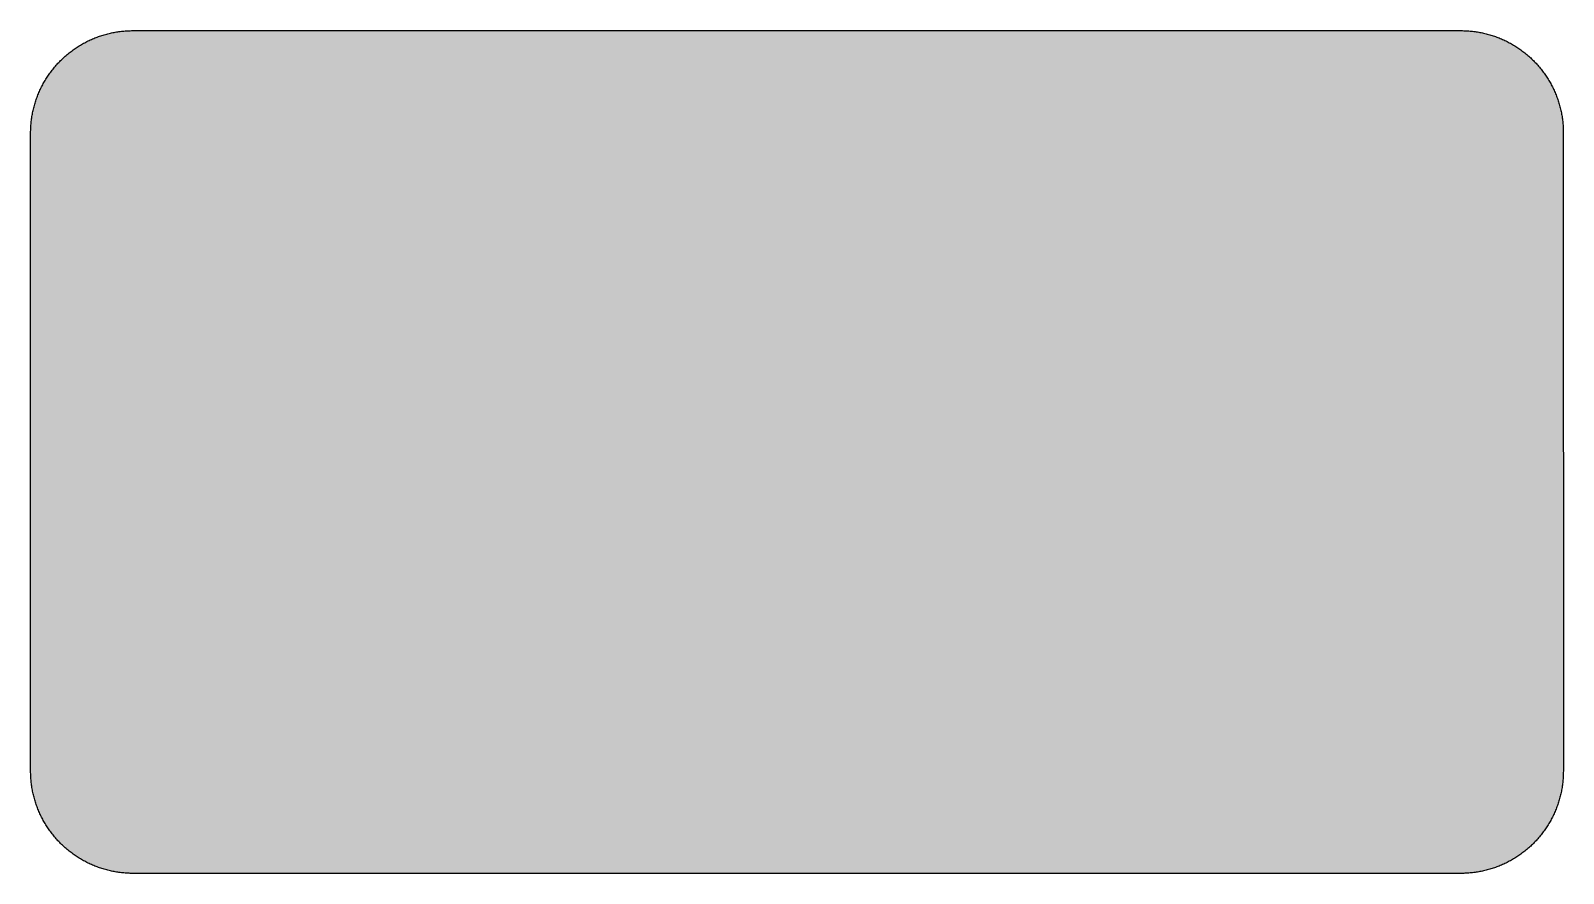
# Model space of a CAD drawing. Header units: millimetres. Extents: x 0 to 212, y 0 to 116.
import ezdxf

# ---------------------------------------------------------------- set-up
doc = ezdxf.new("R2010")
doc.units = ezdxf.units.MM

msp = doc.modelspace()

# ---------------------------------------------------------------- hatches: boundary and pattern name
msp.add_hatch(color=254).paths.add_polyline_path([(14.1633, 0.0536), (13.9878, 0.0533), (13.8125, 0.0559), (13.6373, 0.061), (13.462, 0.0686), (13.2893, 0.0787), (13.114, 0.0914), (12.9413, 0.1041), (12.7686, 0.1219), (12.5959, 0.1397), (12.4231, 0.16), (12.2504, 0.1829), (12.0777, 0.2057), (11.9075, 0.2337), (11.7373, 0.2616), (11.5672, 0.2921), (11.397, 0.3251), (11.2268, 0.3607), (11.0592, 0.3988), (10.8915, 0.4369), (10.7239, 0.4775), (10.5562, 0.5207), (10.3886, 0.5664), (10.2235, 0.6121), (10.0584, 0.6629), (9.8933, 0.7137), (9.7307, 0.7671), (9.5682, 0.8204), (9.4056, 0.8788), (9.2431, 0.9373), (9.083, 0.9982), (8.923, 1.0617), (8.763, 1.1252), (8.6055, 1.1938), (8.4455, 1.2624), (8.2906, 1.331), (8.1331, 1.4046), (7.9781, 1.4783), (7.8232, 1.5545), (7.6708, 1.6332), (7.5184, 1.7145), (7.366, 1.7958), (7.2161, 1.8796), (7.0663, 1.966), (6.919, 2.0523), (6.7716, 2.1438), (6.6243, 2.2352), (6.4795, 2.3266), (6.3348, 2.4232), (6.19, 2.5197), (6.0477, 2.6187), (5.908, 2.7178), (5.7683, 2.8194), (5.6286, 2.9235), (5.4915, 3.0302), (5.3543, 3.1369), (5.2197, 3.2461), (5.0851, 3.3579), (4.953, 3.4722), (4.8209, 3.5865), (4.6914, 3.7033), (4.5644, 3.8202), (4.4348, 3.9395), (4.3104, 4.0615), (4.1859, 4.1859), (4.0615, 4.3104), (3.9395, 4.4348), (3.8202, 4.5618), (3.7033, 4.6914), (3.5865, 4.8209), (3.4722, 4.953), (3.3579, 5.0851), (3.2487, 5.2197), (3.1369, 5.3543), (3.0302, 5.4915), (2.9235, 5.6286), (2.8194, 5.7683), (2.7178, 5.908), (2.6187, 6.0477), (2.5197, 6.19), (2.4232, 6.3348), (2.3266, 6.477), (2.2352, 6.6243), (2.1438, 6.7691), (2.0523, 6.919), (1.966, 7.0663), (1.8796, 7.2161), (1.7958, 7.366), (1.7145, 7.5184), (1.6332, 7.6708), (1.5545, 7.8232), (1.4783, 7.9781), (1.4046, 8.1331), (1.331, 8.2906), (1.2598, 8.4455), (1.1913, 8.603), (1.1252, 8.763), (1.0592, 8.923), (0.9982, 9.083), (0.9373, 9.2431), (0.8763, 9.4056), (0.8204, 9.5682), (0.7645, 9.7307), (0.7112, 9.8933), (0.6604, 10.0584), (0.6121, 10.2235), (0.5639, 10.3911), (0.5207, 10.5562), (0.4775, 10.7239), (0.4343, 10.8915), (0.3962, 11.0592), (0.3607, 11.2268), (0.3251, 11.397), (0.2921, 11.5672), (0.2616, 11.7373), (0.2311, 11.9075), (0.2057, 12.0802), (0.1803, 12.2504), (0.1575, 12.4231), (0.1372, 12.5959), (0.1194, 12.7686), (0.1041, 12.9413), (0.0889, 13.1166), (0.0787, 13.2893), (0.0686, 13.4645), (0.061, 13.6373), (0.0559, 13.8125), (0.0508, 13.9878), (0.0508, 14.163), (0.0522, 102.3592), (0.0508, 102.5322), (0.0559, 102.7074), (0.061, 102.8827), (0.0686, 103.058), (0.0787, 103.2307), (0.0889, 103.4059), (0.1041, 103.5787), (0.1194, 103.7514), (0.1372, 103.9241), (0.1575, 104.0968), (0.1803, 104.2695), (0.2057, 104.4423), (0.2311, 104.6124), (0.2616, 104.7826), (0.2921, 104.9528), (0.3251, 105.123), (0.3607, 105.2932), (0.3962, 105.4608), (0.4343, 105.6284), (0.4775, 105.7961), (0.5207, 105.9637), (0.5639, 106.1314), (0.6121, 106.2965), (0.6604, 106.4616), (0.7112, 106.6267), (0.7645, 106.7892), (0.8204, 106.9518), (0.8763, 107.1143), (0.9373, 107.2769), (0.9982, 107.4369), (1.0592, 107.5969), (1.1252, 107.757), (1.1913, 107.9144), (1.2598, 108.0745), (1.331, 108.2294), (1.4046, 108.3869), (1.4783, 108.5418), (1.5545, 108.6968), (1.6332, 108.8492), (1.7145, 109.0016), (1.7958, 109.154), (1.8796, 109.3038), (1.966, 109.4537), (2.0523, 109.601), (2.1438, 109.7483), (2.2352, 109.8956), (2.3266, 110.0404), (2.4232, 110.1852), (2.5197, 110.33), (2.6187, 110.4722), (2.7178, 110.6119), (2.8194, 110.7516), (2.9235, 110.8913), (3.0302, 111.0285), (3.1369, 111.1656), (3.2487, 111.3003), (3.3579, 111.4349), (3.4722, 111.567), (3.5865, 111.699), (3.7033, 111.8286), (3.8202, 111.9556), (3.9395, 112.0851), (4.0615, 112.2096), (4.1859, 112.334), (4.3104, 112.4585), (4.4348, 112.5804), (4.5644, 112.6998), (4.6914, 112.8166), (4.8209, 112.9335), (4.953, 113.0478), (5.0851, 113.1621), (5.2197, 113.2713), (5.3543, 113.3831), (5.4915, 113.4897), (5.6286, 113.5964), (5.7683, 113.7006), (5.908, 113.8022), (6.0477, 113.9012), (6.19, 114.0003), (6.3348, 114.0968), (6.4795, 114.1933), (6.6243, 114.2848), (6.7716, 114.3762), (6.919, 114.4676), (7.0663, 114.554), (7.2161, 114.6404), (7.366, 114.7242), (7.5184, 114.8055), (7.6708, 114.8867), (7.8232, 114.9655), (7.9781, 115.0417), (8.1331, 115.1153), (8.2906, 115.189), (8.4455, 115.2601), (8.6055, 115.3287), (8.763, 115.3947), (8.923, 115.4608), (9.083, 115.5217), (9.2431, 115.5827), (9.4056, 115.6437), (9.5682, 115.6995), (9.7307, 115.7554), (9.8933, 115.8088), (10.0584, 115.8596), (10.2235, 115.9078), (10.3886, 115.9561), (10.5562, 115.9993), (10.7239, 116.0424), (10.8915, 116.0856), (11.0592, 116.1237), (11.2268, 116.1593), (11.397, 116.1948), (11.5672, 116.2279), (11.7373, 116.2583), (11.9075, 116.2888), (12.0777, 116.3142), (12.2504, 116.3396), (12.4231, 116.3625), (12.5959, 116.3828), (12.7686, 116.4006), (12.9413, 116.4158), (13.114, 116.4311), (13.2893, 116.4412), (13.462, 116.4514), (13.6373, 116.459), (13.8125, 116.4641), (13.9878, 116.4692), (14.163, 116.4692), (197.6078, 116.4703), (197.7822, 116.4692), (197.9574, 116.4641), (198.1327, 116.459), (198.3054, 116.4514), (198.4807, 116.4412), (198.6534, 116.4311), (198.8287, 116.4158), (199.0014, 116.4006), (199.1741, 116.3828), (199.3468, 116.3625), (199.5195, 116.3396), (199.6897, 116.3142), (199.8624, 116.2888), (200.0326, 116.2583), (200.2028, 116.2279), (200.373, 116.1948), (200.5432, 116.1593), (200.7108, 116.1237), (200.8784, 116.0856), (201.0461, 116.0424), (201.2137, 115.9993), (201.3788, 115.9561), (201.5465, 115.9078), (201.7116, 115.8596), (201.8767, 115.8088), (202.0392, 115.7554), (202.2018, 115.6995), (202.3643, 115.6437), (202.5269, 115.5827), (202.6869, 115.5217), (202.8469, 115.4608), (203.007, 115.3947), (203.167, 115.3287), (203.3245, 115.2601), (203.4794, 115.189), (203.6369, 115.1153), (203.7918, 115.0417), (203.9468, 114.9655), (204.0992, 114.8867), (204.2516, 114.8055), (204.404, 114.7242), (204.5538, 114.6404), (204.7037, 114.554), (204.8535, 114.4676), (205.0009, 114.3762), (205.1456, 114.2848), (205.293, 114.1933), (205.4352, 114.0968), (205.58, 114.0003), (205.7222, 113.9012), (205.8619, 113.8022), (206.0016, 113.7006), (206.1413, 113.5964), (206.2785, 113.4897), (206.4156, 113.3831), (206.5503, 113.2713), (206.6849, 113.1621), (206.817, 113.0478), (206.949, 112.9335), (207.0786, 112.8166), (207.2081, 112.6998), (207.3351, 112.5804), (207.4596, 112.4585), (207.584, 112.334), (207.7085, 112.2096), (207.8304, 112.0851), (207.9498, 111.9556), (208.0666, 111.8286), (208.1835, 111.699), (208.2978, 111.567), (208.4121, 111.4349), (208.5238, 111.3003), (208.6331, 111.1656), (208.7397, 111.0285), (208.8464, 110.8913), (208.9506, 110.7516), (209.0522, 110.6119), (209.1512, 110.4722), (209.2503, 110.33), (209.3468, 110.1852), (209.4433, 110.0404), (209.5348, 109.8956), (209.6262, 109.7483), (209.7176, 109.601), (209.804, 109.4537), (209.8904, 109.3038), (209.9742, 109.154), (210.0555, 109.0016), (210.1367, 108.8492), (210.2155, 108.6968), (210.2917, 108.5418), (210.3653, 108.3869), (210.439, 108.2294), (210.5076, 108.0745), (210.5762, 107.9144), (210.6447, 107.757), (210.7082, 107.5969), (210.7717, 107.4369), (210.8327, 107.2769), (210.8911, 107.1143), (210.9495, 106.9518), (211.0029, 106.7892), (211.0562, 106.6267), (211.107, 106.4616), (211.1578, 106.2965), (211.2035, 106.1314), (211.2493, 105.9637), (211.2924, 105.7961), (211.3331, 105.6284), (211.3712, 105.4608), (211.4093, 105.2932), (211.4448, 105.123), (211.4779, 104.9528), (211.5083, 104.7826), (211.5363, 104.6124), (211.5642, 104.4423), (211.5871, 104.2695), (211.6099, 104.0968), (211.6303, 103.9241), (211.648, 103.7514), (211.6658, 103.5787), (211.6785, 103.4059), (211.6912, 103.2307), (211.7014, 103.058), (211.709, 102.8827), (211.7141, 102.7074), (211.7166, 102.5322), (211.7166, 102.3569), (211.7189, 14.1647), (211.7166, 13.9878), (211.7141, 13.8125), (211.709, 13.6373), (211.7014, 13.4645), (211.6912, 13.2893), (211.6785, 13.1166), (211.6658, 12.9413), (211.648, 12.7686), (211.6303, 12.5959), (211.6099, 12.4231), (211.5871, 12.2504), (211.5642, 12.0802), (211.5363, 11.9075), (211.5083, 11.7373), (211.4779, 11.5672), (211.4448, 11.397), (211.4093, 11.2268), (211.3712, 11.0592), (211.3331, 10.8915), (211.2924, 10.7239), (211.2493, 10.5562), (211.2035, 10.3911), (211.1578, 10.2235), (211.107, 10.0584), (211.0562, 9.8933), (211.0029, 9.7307), (210.9495, 9.5682), (210.8911, 9.4056), (210.8327, 9.2431), (210.7717, 9.083), (210.7082, 8.923), (210.6447, 8.763), (210.5762, 8.603), (210.5076, 8.4455), (210.439, 8.2906), (210.3653, 8.1331), (210.2917, 7.9781), (210.2155, 7.8232), (210.1367, 7.6708), (210.0555, 7.5184), (209.9742, 7.366), (209.8904, 7.2161), (209.804, 7.0663), (209.7176, 6.919), (209.6262, 6.7691), (209.5348, 6.6243), (209.4433, 6.477), (209.3468, 6.3348), (209.2503, 6.19), (209.1512, 6.0477), (209.0522, 5.908), (208.9506, 5.7683), (208.8464, 5.6286), (208.7397, 5.4915), (208.6331, 5.3543), (208.5238, 5.2197), (208.4121, 5.0851), (208.2978, 4.953), (208.1835, 4.8209), (208.0666, 4.6914), (207.9498, 4.5618), (207.8304, 4.4348), (207.7085, 4.3104), (207.584, 4.1859), (207.4596, 4.0615), (207.3351, 3.9395), (207.2081, 3.8202), (207.0786, 3.7033), (206.949, 3.5865), (206.817, 3.4722), (206.6849, 3.3579), (206.5503, 3.2461), (206.4156, 3.1369), (206.2785, 3.0302), (206.1413, 2.9235), (206.0016, 2.8194), (205.8619, 2.7178), (205.7222, 2.6187), (205.58, 2.5197), (205.4352, 2.4232), (205.293, 2.3266), (205.1456, 2.2352), (205.0009, 2.1438), (204.8535, 2.0523), (204.7037, 1.966), (204.5538, 1.8796), (204.404, 1.7958), (204.2516, 1.7145), (204.0992, 1.6332), (203.9468, 1.5545), (203.7918, 1.4783), (203.6369, 1.4046), (203.4794, 1.331), (203.3245, 1.2624), (203.167, 1.1938), (203.007, 1.1252), (202.8469, 1.0617), (202.6869, 0.9982), (202.5269, 0.9373), (202.3643, 0.8788), (202.2018, 0.8204), (202.0392, 0.7671), (201.8767, 0.7137), (201.7116, 0.6629), (201.5465, 0.6121), (201.3788, 0.5664), (201.2137, 0.5207), (201.0461, 0.4775), (200.8784, 0.4369), (200.7108, 0.3988), (200.5432, 0.3607), (200.373, 0.3251), (200.2028, 0.2921), (200.0326, 0.2616), (199.8624, 0.2337), (199.6897, 0.2057), (199.5195, 0.1829), (199.3468, 0.16), (199.1741, 0.1397), (199.0014, 0.1219), (198.8287, 0.1041), (198.6534, 0.0914), (198.4807, 0.0787), (198.3054, 0.0686), (198.1327, 0.061), (197.9574, 0.0559), (197.7822, 0.0533), (197.6069, 0.0533)])
h = msp.add_hatch(color=59)
h.paths.add_polyline_path([(14.1633, 3.5814), (13.8887, 3.5839), (13.6169, 3.5941), (13.3477, 3.6119), (13.081, 3.6347), (12.8143, 3.6652), (12.5501, 3.7008), (12.2885, 3.7465), (12.0294, 3.7948), (11.7729, 3.8506), (11.5164, 3.9141), (11.2649, 3.9827), (11.016, 4.0564), (10.7671, 4.1351), (10.5232, 4.2215), (10.2819, 4.3129), (10.0432, 4.412), (9.8069, 4.5161), (9.5733, 4.6228), (9.3447, 4.7371), (9.1186, 4.8565), (8.8951, 4.9809), (8.6741, 5.113), (8.4582, 5.2476), (8.2448, 5.3873), (8.0366, 5.5321), (7.8308, 5.682), (7.6276, 5.8369), (7.4295, 5.9969), (7.2365, 6.1595), (7.046, 6.3297), (6.8605, 6.5024), (6.6777, 6.6802), (6.5024, 6.8605), (6.3271, 7.046), (6.1595, 7.2365), (5.9969, 7.432), (5.8369, 7.6302), (5.682, 7.8308), (5.5321, 8.0366), (5.3873, 8.2448), (5.2451, 8.4582), (5.1105, 8.6741), (4.9809, 8.8951), (4.8565, 9.1186), (4.7371, 9.3447), (4.6228, 9.5758), (4.5136, 9.8069), (4.4094, 10.0432), (4.3129, 10.2819), (4.2215, 10.5232), (4.1351, 10.7696), (4.0538, 11.016), (3.9802, 11.2649), (3.9116, 11.5189), (3.8506, 11.7729), (3.7948, 12.0294), (3.744, 12.2911), (3.7008, 12.5527), (3.6627, 12.8143), (3.6322, 13.081), (3.6093, 13.3502), (3.5916, 13.6195), (3.5814, 13.8913), (3.5789, 14.163), (3.58, 102.3592), (3.5814, 102.6312), (3.5916, 102.903), (3.6093, 103.1723), (3.6322, 103.439), (3.6627, 103.7057), (3.7008, 103.9698), (3.744, 104.2314), (3.7948, 104.4905), (3.8506, 104.7471), (3.9116, 105.0036), (3.9802, 105.2551), (4.0538, 105.504), (4.1351, 105.7529), (4.2215, 105.9967), (4.3129, 106.238), (4.4094, 106.4768), (4.5136, 106.713), (4.6228, 106.9467), (4.7371, 107.1753), (4.8565, 107.4014), (4.9809, 107.6249), (5.1105, 107.8459), (5.2451, 108.0618), (5.3873, 108.2751), (5.5321, 108.4834), (5.682, 108.6891), (5.8369, 108.8923), (5.9969, 109.0905), (6.1595, 109.2835), (6.3271, 109.474), (6.5024, 109.6594), (6.6777, 109.8423), (6.8605, 110.0176), (7.046, 110.1928), (7.2365, 110.3605), (7.4295, 110.523), (7.6276, 110.683), (7.8308, 110.838), (8.0366, 110.9878), (8.2448, 111.1326), (8.4582, 111.2749), (8.6741, 111.4095), (8.8951, 111.539), (9.1186, 111.6635), (9.3447, 111.7829), (9.5733, 111.8972), (9.8069, 112.0064), (10.0432, 112.1105), (10.2819, 112.207), (10.5232, 112.2985), (10.7671, 112.3848), (11.016, 112.4661), (11.2649, 112.5398), (11.5164, 112.6084), (11.7729, 112.6693), (12.0294, 112.7252), (12.2885, 112.776), (12.5501, 112.8192), (12.8143, 112.8573), (13.081, 112.8878), (13.3477, 112.9106), (13.6169, 112.9284), (13.8887, 112.9386), (14.163, 112.9411), (197.6078, 112.9425), (197.8787, 112.9386), (198.1505, 112.9284), (198.4197, 112.9106), (198.689, 112.8878), (198.9557, 112.8573), (199.2173, 112.8192), (199.4789, 112.776), (199.7405, 112.7252), (199.9971, 112.6693), (200.2511, 112.6084), (200.5051, 112.5398), (200.754, 112.4661), (201.0004, 112.3848), (201.2467, 112.2985), (201.488, 112.207), (201.7268, 112.1105), (201.963, 112.0064), (202.1942, 111.8972), (202.4253, 111.7829), (202.6514, 111.6635), (202.8749, 111.539), (203.0959, 111.4095), (203.3118, 111.2749), (203.5251, 111.1326), (203.7334, 110.9878), (203.9391, 110.838), (204.1398, 110.683), (204.3379, 110.523), (204.5335, 110.3605), (204.724, 110.1928), (204.9094, 110.0176), (205.0898, 109.8423), (205.2676, 109.6594), (205.4403, 109.474), (205.6105, 109.2835), (205.773, 109.0905), (205.933, 108.8923), (206.088, 108.6891), (206.2378, 108.4834), (206.3826, 108.2751), (206.5223, 108.0618), (206.6569, 107.8459), (206.789, 107.6249), (206.9135, 107.4014), (207.0329, 107.1753), (207.1472, 106.9467), (207.2538, 106.713), (207.358, 106.4768), (207.457, 106.238), (207.5485, 105.9967), (207.6348, 105.7529), (207.7136, 105.504), (207.7872, 105.2551), (207.8558, 105.0036), (207.9193, 104.7471), (207.9752, 104.4905), (208.0235, 104.2314), (208.0692, 103.9698), (208.1047, 103.7057), (208.1352, 103.439), (208.1581, 103.1723), (208.1759, 102.903), (208.186, 102.6312), (208.1911, 102.3569), (208.1911, 14.1647), (208.186, 13.8913), (208.1759, 13.6195), (208.1581, 13.3502), (208.1352, 13.081), (208.1047, 12.8143), (208.0692, 12.5527), (208.0235, 12.2911), (207.9752, 12.0294), (207.9193, 11.7729), (207.8558, 11.5189), (207.7872, 11.2649), (207.7136, 11.016), (207.6348, 10.7696), (207.5485, 10.5232), (207.457, 10.2819), (207.358, 10.0432), (207.2538, 9.8069), (207.1472, 9.5758), (207.0329, 9.3447), (206.9135, 9.1186), (206.789, 8.8951), (206.6569, 8.6741), (206.5223, 8.4582), (206.3826, 8.2448), (206.2378, 8.0366), (206.088, 7.8308), (205.933, 7.6302), (205.773, 7.432), (205.6105, 7.2365), (205.4403, 7.046), (205.2676, 6.8605), (205.0898, 6.6802), (204.9094, 6.5024), (204.724, 6.3297), (204.5335, 6.1595), (204.3379, 5.9969), (204.1398, 5.8369), (203.9391, 5.682), (203.7334, 5.5321), (203.5251, 5.3873), (203.3118, 5.2476), (203.0959, 5.113), (202.8749, 4.9809), (202.6514, 4.8565), (202.4253, 4.7371), (202.1942, 4.6228), (201.963, 4.5161), (201.7268, 4.412), (201.488, 4.3129), (201.2467, 4.2215), (201.0004, 4.1351), (200.754, 4.0564), (200.5051, 3.9827), (200.2511, 3.9141), (199.9971, 3.8506), (199.7405, 3.7948), (199.4789, 3.7465), (199.2173, 3.7008), (198.9557, 3.6652), (198.689, 3.6347), (198.4197, 3.6119), (198.1505, 3.5941), (197.8787, 3.5839), (197.6069, 3.5789)])
h.paths.add_polyline_path([(14.1633, 8.8731), (14.0259, 8.8748), (13.8887, 8.8798), (13.7541, 8.8875), (13.622, 8.9002), (13.4874, 8.9154), (13.3553, 8.9332), (13.2258, 8.9535), (13.0962, 8.9789), (12.9667, 9.0068), (12.8397, 9.0373), (12.7127, 9.0729), (12.5882, 9.1084), (12.4663, 9.1491), (12.3419, 9.1923), (12.2225, 9.238), (12.1031, 9.2888), (11.9837, 9.3396), (11.8694, 9.3929), (11.7526, 9.4513), (11.6408, 9.5098), (11.5291, 9.5733), (11.4198, 9.6368), (11.3106, 9.7053), (11.2039, 9.7765), (11.0998, 9.8476), (10.9957, 9.9238), (10.8966, 10), (10.7975, 10.0787), (10.6985, 10.1625), (10.6045, 10.2464), (10.5105, 10.3327), (10.4216, 10.4216), (10.3327, 10.5131), (10.2464, 10.6045), (10.16, 10.701), (10.0787, 10.7975), (10, 10.8966), (9.9212, 10.9982), (9.8476, 11.0998), (9.7739, 11.2039), (9.7053, 11.3106), (9.6368, 11.4198), (9.5707, 11.5291), (9.5098, 11.6408), (9.4488, 11.7551), (9.3929, 11.8694), (9.337, 11.9863), (9.2862, 12.1031), (9.238, 12.2225), (9.1923, 12.3444), (9.1491, 12.4663), (9.1084, 12.5908), (9.0703, 12.7152), (9.0373, 12.8397), (9.0068, 12.9692), (8.9789, 13.0962), (8.9535, 13.2258), (8.9306, 13.3579), (8.9129, 13.4899), (8.8976, 13.622), (8.8849, 13.7566), (8.8773, 13.8913), (8.8722, 14.0259), (8.8697, 14.163), (8.8717, 102.3592), (8.8722, 102.4941), (8.8773, 102.6312), (8.8849, 102.7659), (8.8976, 102.8979), (8.9129, 103.0326), (8.9306, 103.1646), (8.9535, 103.2942), (8.9789, 103.4237), (9.0068, 103.5533), (9.0373, 103.6803), (9.0703, 103.8073), (9.1084, 103.9317), (9.1491, 104.0536), (9.1923, 104.1781), (9.238, 104.2975), (9.2862, 104.4169), (9.337, 104.5362), (9.3929, 104.6505), (9.4488, 104.7674), (9.5098, 104.8791), (9.5707, 104.9909), (9.6368, 105.1001), (9.7053, 105.2093), (9.7739, 105.316), (9.8476, 105.4202), (9.9212, 105.5243), (10, 105.6234), (10.0787, 105.7224), (10.16, 105.8215), (10.2464, 105.9155), (10.3327, 106.0094), (10.4216, 106.0983), (10.5105, 106.1872), (10.6045, 106.2736), (10.6985, 106.36), (10.7975, 106.4412), (10.8966, 106.52), (10.9957, 106.5987), (11.0998, 106.6724), (11.2039, 106.746), (11.3106, 106.8146), (11.4198, 106.8832), (11.5291, 106.9492), (11.6408, 107.0102), (11.7526, 107.0712), (11.8694, 107.127), (11.9837, 107.1829), (12.1031, 107.2337), (12.2225, 107.282), (12.3419, 107.3277), (12.4663, 107.3709), (12.5882, 107.4115), (12.7127, 107.4496), (12.8397, 107.4826), (12.9667, 107.5131), (13.0962, 107.5411), (13.2258, 107.5665), (13.3553, 107.5893), (13.4874, 107.6071), (13.622, 107.6223), (13.7541, 107.635), (13.8887, 107.6427), (14.0259, 107.6477), (14.163, 107.6503), (197.6078, 107.6508), (197.7441, 107.6477), (197.8787, 107.6427), (198.0133, 107.635), (198.1479, 107.6223), (198.28, 107.6071), (198.4121, 107.5893), (198.5442, 107.5665), (198.6737, 107.5411), (198.8007, 107.5131), (198.9303, 107.4826), (199.0547, 107.4496), (199.1792, 107.4115), (199.3036, 107.3709), (199.4256, 107.3277), (199.5475, 107.282), (199.6669, 107.2337), (199.7837, 107.1829), (199.9005, 107.127), (200.0148, 107.0712), (200.1291, 107.0102), (200.2409, 106.9492), (200.3501, 106.8832), (200.4593, 106.8146), (200.566, 106.746), (200.6702, 106.6724), (200.7718, 106.5987), (200.8734, 106.52), (200.9724, 106.4412), (201.0689, 106.36), (201.1655, 106.2736), (201.2569, 106.1872), (201.3483, 106.0983), (201.4372, 106.0094), (201.5236, 105.9155), (201.6074, 105.8215), (201.6912, 105.7224), (201.77, 105.6234), (201.8462, 105.5243), (201.9224, 105.4202), (201.9935, 105.316), (202.0646, 105.2093), (202.1332, 105.1001), (202.1967, 104.9909), (202.2602, 104.8791), (202.3186, 104.7674), (202.377, 104.6505), (202.4304, 104.5362), (202.4812, 104.4169), (202.532, 104.2975), (202.5777, 104.1781), (202.6209, 104.0536), (202.6615, 103.9317), (202.6971, 103.8073), (202.7326, 103.6803), (202.7631, 103.5533), (202.7911, 103.4237), (202.8165, 103.2942), (202.8368, 103.1646), (202.8546, 103.0326), (202.8698, 102.8979), (202.8825, 102.7659), (202.8901, 102.6312), (202.8952, 102.4941), (202.8977, 102.3569), (202.8994, 14.1647), (202.8952, 14.0259), (202.8901, 13.8913), (202.8825, 13.7566), (202.8698, 13.622), (202.8546, 13.4899), (202.8368, 13.3579), (202.8165, 13.2258), (202.7911, 13.0962), (202.7631, 12.9692), (202.7326, 12.8397), (202.6971, 12.7152), (202.6615, 12.5908), (202.6209, 12.4663), (202.5777, 12.3444), (202.532, 12.2225), (202.4812, 12.1031), (202.4304, 11.9863), (202.377, 11.8694), (202.3186, 11.7551), (202.2602, 11.6408), (202.1967, 11.5291), (202.1332, 11.4198), (202.0646, 11.3106), (201.9935, 11.2039), (201.9224, 11.0998), (201.8462, 10.9982), (201.77, 10.8966), (201.6912, 10.7975), (201.6074, 10.701), (201.5236, 10.6045), (201.4372, 10.5131), (201.3483, 10.4216), (201.2569, 10.3327), (201.1655, 10.2464), (201.0689, 10.1625), (200.9724, 10.0787), (200.8734, 10), (200.7718, 9.9238), (200.6702, 9.8476), (200.566, 9.7765), (200.4593, 9.7053), (200.3501, 9.6368), (200.2409, 9.5733), (200.1291, 9.5098), (200.0148, 9.4513), (199.9005, 9.3929), (199.7837, 9.3396), (199.6669, 9.2888), (199.5475, 9.238), (199.4256, 9.1923), (199.3036, 9.1491), (199.1792, 9.1084), (199.0547, 9.0729), (198.9303, 9.0373), (198.8007, 9.0068), (198.6737, 8.9789), (198.5442, 8.9535), (198.4121, 8.9332), (198.28, 8.9154), (198.1479, 8.9002), (198.0133, 8.8875), (197.8787, 8.8798), (197.7441, 8.8748), (197.6069, 8.8722)], flags=16)
h = msp.add_hatch(color=59)
h.paths.add_polyline_path([(67.9619, 22.9842), (67.9619, 41.505), (81.4405, 50.3245), (80.7339, 51.9546), (80.6933, 52.0471), (80.6526, 52.1411), (80.6145, 52.2351), (80.5764, 52.3291), (80.5383, 52.4231), (80.5002, 52.517), (80.4647, 52.611), (80.4291, 52.7075), (80.3935, 52.8015), (80.3605, 52.898), (80.325, 52.992), (80.2919, 53.0885), (80.2589, 53.1851), (80.2284, 53.2816), (80.1954, 53.3781), (80.1649, 53.4746), (80.1345, 53.5711), (80.104, 53.6677), (80.076, 53.7642), (80.0481, 53.8607), (80.0202, 53.9598), (79.9922, 54.0563), (79.9668, 54.1528), (79.9414, 54.2519), (79.916, 54.3509), (79.8906, 54.4474), (79.8678, 54.5465), (79.8424, 54.6456), (79.8195, 54.7421), (79.7992, 54.8411), (79.7763, 54.9402), (79.756, 55.0393), (79.7357, 55.1383), (79.7154, 55.2374), (79.6976, 55.3364), (79.6798, 55.438), (79.662, 55.5371), (79.6442, 55.6362), (79.629, 55.7352), (79.6112, 55.8368), (79.596, 55.9359), (79.5833, 56.0375), (79.568, 56.1365), (79.5553, 56.2381), (79.5426, 56.3372), (79.5299, 56.4388), (79.5198, 56.5379), (79.5096, 56.6395), (79.4995, 56.7411), (79.4893, 56.8401), (79.4817, 56.9417), (79.4715, 57.0433), (79.4664, 57.1449), (79.4588, 57.2465), (79.4512, 57.3456), (79.4461, 57.4472), (79.441, 57.5488), (79.4385, 57.6504), (79.4334, 57.752), (79.4309, 57.8536), (79.4283, 57.9552), (79.4283, 58.0568), (79.4258, 58.1584), (79.4258, 58.26), (79.4258, 58.3362), (79.4258, 58.4124), (79.4283, 58.4886), (79.4283, 58.5648), (79.4309, 58.641), (79.4334, 58.7146), (79.436, 58.7908), (79.4385, 58.867), (79.441, 58.9432), (79.4436, 59.0194), (79.4487, 59.0931), (79.4512, 59.1693), (79.4563, 59.2455), (79.4614, 59.3217), (79.4664, 59.3979), (79.4715, 59.4716), (79.4791, 59.5478), (79.4842, 59.624), (79.4918, 59.6976), (79.4995, 59.7738), (79.5071, 59.85), (79.5147, 59.9237), (79.5223, 59.9999), (79.5299, 60.0761), (79.5401, 60.1497), (79.5477, 60.2259), (79.5579, 60.2996), (79.568, 60.3758), (79.5782, 60.4495), (79.5884, 60.5257), (79.5985, 60.5993), (79.6112, 60.6755), (79.6239, 60.7492), (79.6341, 60.8254), (79.6468, 60.899), (79.6595, 60.9727), (79.6722, 61.0489), (79.6874, 61.1226), (79.7001, 61.1962), (79.7154, 61.2724), (79.7281, 61.3461), (79.7433, 61.4197), (79.7585, 61.4934), (79.7763, 61.5696), (79.7916, 61.6433), (79.8068, 61.7169), (79.8246, 61.7906), (79.8424, 61.8642), (79.8576, 61.9379), (79.8754, 62.0116), (79.8932, 62.0852), (79.9135, 62.1589), (79.9313, 62.2325), (79.9516, 62.3062), (79.9694, 62.3799), (79.9897, 62.451), (80.01, 62.5246), (80.0303, 62.5983), (80.0532, 62.672), (80.0735, 62.7431), (80.0938, 62.8167), (80.1167, 62.8879), (80.1395, 62.9615), (80.1624, 63.0352), (75.0175, 72.3731), (62.6703, 69.7272), (60.0244, 72.3731), (70.6078, 84.7203), (70.6078, 90.012), (74.1355, 86.4842), (74.4144, 86.4819), (74.6963, 86.4743), (74.9757, 86.4641), (75.2551, 86.4464), (75.532, 86.4286), (75.8088, 86.4032), (76.0857, 86.3752), (76.36, 86.3422), (76.6369, 86.3041), (76.9087, 86.2635), (77.183, 86.2178), (77.4522, 86.167), (77.724, 86.1136), (77.9932, 86.0552), (78.2599, 85.9942), (78.5266, 85.9282), (78.7933, 85.8571), (79.055, 85.7834), (79.3191, 85.7047), (79.5807, 85.6209), (79.8398, 85.5345), (80.0964, 85.4456), (80.3529, 85.3491), (80.6094, 85.2526), (80.8609, 85.1484), (81.1124, 85.0443), (81.3638, 84.9325), (81.6102, 84.8208), (81.8566, 84.7014), (82.1004, 84.582), (82.3443, 84.455), (82.583, 84.328), (82.8218, 84.1959), (83.058, 84.0588), (83.2917, 83.9191), (83.5254, 83.7768), (83.754, 83.6295), (83.9826, 83.4771), (84.2061, 83.3247), (84.4296, 83.1672), (84.6506, 83.0047), (84.869, 82.8396), (85.0849, 82.6719), (85.2983, 82.5017), (85.5091, 82.3265), (85.7174, 82.1487), (85.9206, 81.9658), (86.1238, 81.7804), (86.3244, 81.5924), (86.5226, 81.4019), (86.7156, 81.2063), (86.9086, 81.0082), (87.0966, 80.8076), (87.282, 80.6018), (87.4649, 80.3961), (87.6452, 80.1853), (87.8205, 79.9694), (87.9958, 79.7535), (88.1659, 79.5325), (88.331, 79.3115), (88.4961, 79.0854), (88.6562, 78.8543), (88.8136, 78.6232), (88.9686, 78.3869), (92.4292, 73.0137), (100.0153, 76.8156), (99.508, 77.7184), (99.4867, 77.7545), (99.4664, 77.7926), (99.4461, 77.8281), (99.4258, 77.8662), (99.4054, 77.9043), (99.3877, 77.9424), (99.3699, 77.9805), (99.3496, 78.0186), (99.3318, 78.0567), (99.314, 78.0948), (99.2962, 78.1329), (99.2784, 78.1736), (99.2632, 78.2117), (99.2454, 78.2498), (99.2302, 78.2904), (99.2149, 78.3285), (99.1972, 78.3692), (99.1819, 78.4073), (99.1667, 78.4479), (99.154, 78.486), (99.1387, 78.5266), (99.1235, 78.5647), (99.1108, 78.6054), (99.0981, 78.646), (99.0854, 78.6867), (99.0727, 78.7273), (99.06, 78.7654), (99.0473, 78.806), (99.0346, 78.8467), (99.0244, 78.8873), (99.0117, 78.928), (99.0016, 78.9686), (98.9914, 79.0118), (98.9813, 79.0524), (98.9711, 79.0931), (98.9609, 79.1337), (98.9508, 79.1743), (98.9432, 79.215), (98.9355, 79.2582), (98.9254, 79.2988), (98.9178, 79.3394), (98.9101, 79.3826), (98.9025, 79.4233), (98.8974, 79.4639), (98.8898, 79.5071), (98.8847, 79.5477), (98.8771, 79.5909), (98.872, 79.6315), (98.867, 79.6747), (98.8619, 79.7154), (98.8568, 79.7585), (98.8543, 79.8017), (98.8492, 79.8424), (98.8466, 79.8855), (98.8416, 79.9262), (98.839, 79.9694), (98.8365, 80.0125), (98.8339, 80.0532), (98.8339, 80.0964), (98.8314, 80.1395), (98.8314, 80.1827), (98.8289, 80.2234), (98.8289, 80.2665), (98.8289, 80.3097), (98.8314, 80.4469), (98.8365, 80.5815), (98.8441, 80.7161), (98.8568, 80.8507), (98.872, 80.9828), (98.8898, 81.1149), (98.9101, 81.2444), (98.9355, 81.3765), (98.9635, 81.5035), (98.9965, 81.6305), (99.0295, 81.7575), (99.0676, 81.882), (99.1057, 82.0064), (99.1489, 82.1284), (99.1972, 82.2503), (99.2454, 82.3697), (99.2962, 82.4865), (99.3496, 82.6033), (99.408, 82.7176), (99.4664, 82.8319), (99.5299, 82.9437), (99.5959, 83.0529), (99.662, 83.1621), (99.7331, 83.2663), (99.8042, 83.373), (99.8804, 83.4746), (99.9566, 83.5762), (100.0379, 83.6752), (100.1192, 83.7717), (100.203, 83.8657), (100.2894, 83.9597), (100.3783, 84.0511), (100.4697, 84.14), (100.5637, 84.2264), (100.6577, 84.3102), (100.7542, 84.3915), (100.8532, 84.4728), (100.9548, 84.549), (101.0564, 84.6252), (101.1631, 84.6963), (101.2698, 84.7674), (101.3765, 84.8335), (101.4857, 84.8995), (101.5975, 84.963), (101.7118, 85.0214), (101.8261, 85.0798), (101.9429, 85.1332), (102.0623, 85.184), (102.1817, 85.2348), (102.301, 85.2805), (102.423, 85.3237), (102.5474, 85.3618), (102.6719, 85.3999), (102.7989, 85.4354), (102.9259, 85.4659), (103.0554, 85.4939), (103.185, 85.5193), (103.3145, 85.5396), (103.4466, 85.5574), (103.5787, 85.5726), (103.7133, 85.5853), (103.8479, 85.5929), (103.9851, 85.598), (104.1197, 85.6005), (104.2111, 85.6005), (104.3, 85.598), (104.3889, 85.5929), (104.4778, 85.5878), (104.5667, 85.5828), (104.6531, 85.5751), (104.742, 85.565), (104.8309, 85.5523), (104.9172, 85.5396), (105.0036, 85.5269), (105.09, 85.5116), (105.1763, 85.4939), (105.2627, 85.4761), (105.349, 85.4558), (105.4329, 85.4354), (105.5167, 85.4126), (105.6005, 85.3897), (105.6843, 85.3643), (105.7681, 85.3389), (105.8494, 85.311), (105.9332, 85.2805), (106.0145, 85.25), (106.0933, 85.2195), (106.1745, 85.1865), (106.2533, 85.151), (106.3346, 85.1154), (106.4108, 85.0798), (106.4895, 85.0417), (106.5657, 85.0011), (106.6444, 84.9605), (106.7181, 84.9198), (106.7943, 84.8766), (106.868, 84.8309), (106.9416, 84.7852), (107.0153, 84.7395), (107.0864, 84.6912), (107.1601, 84.643), (107.2286, 84.5922), (107.2998, 84.5388), (107.3683, 84.488), (107.4369, 84.4347), (107.503, 84.3788), (107.569, 84.3229), (107.635, 84.2645), (107.7011, 84.2061), (107.7646, 84.1477), (107.8255, 84.0867), (107.889, 84.0257), (107.95, 83.9622), (108.0084, 83.8987), (108.0668, 83.8352), (108.1253, 83.7692), (108.1837, 83.7006), (108.237, 83.6346), (108.2929, 83.5635), (108.3462, 83.4949), (108.3996, 83.4238), (108.4504, 83.3526), (108.5012, 83.279), (108.5494, 83.2053), (108.5977, 83.1291), (108.646, 83.0555), (108.6917, 82.9767), (108.7349, 82.9005), (115.9122, 70.1213), (115.9281, 70.0888), (115.9459, 70.0583), (115.9612, 70.0278), (115.9789, 69.9948), (115.9942, 69.9643), (116.0094, 69.9338), (116.0272, 69.9008), (116.0424, 69.8703), (116.0577, 69.8373), (116.0729, 69.8043), (116.0856, 69.7738), (116.1009, 69.7408), (116.1161, 69.7078), (116.1288, 69.6773), (116.1415, 69.6443), (116.1567, 69.6112), (116.1694, 69.5782), (116.1821, 69.5452), (116.1948, 69.5122), (116.2075, 69.4792), (116.2177, 69.4461), (116.2304, 69.4131), (116.2406, 69.3801), (116.2533, 69.3471), (116.2634, 69.3141), (116.2736, 69.281), (116.2837, 69.2455), (116.2939, 69.2125), (116.3041, 69.1794), (116.3142, 69.1439), (116.3244, 69.1109), (116.332, 69.0778), (116.3422, 69.0423), (116.3498, 69.0093), (116.3574, 68.9737), (116.365, 68.9407), (116.3726, 68.9051), (116.3803, 68.8721), (116.3879, 68.8365), (116.3955, 68.8035), (116.4006, 68.768), (116.4082, 68.7349), (116.4133, 68.6994), (116.4209, 68.6638), (116.426, 68.6308), (116.4311, 68.5952), (116.4361, 68.5597), (116.4387, 68.5241), (116.4438, 68.4911), (116.4488, 68.4555), (116.4514, 68.42), (116.4565, 68.3844), (116.459, 68.3489), (116.4615, 68.3158), (116.4641, 68.2803), (116.4666, 68.2447), (116.4692, 68.2092), (116.4717, 68.1736), (116.4717, 68.138), (116.4742, 68.1025), (116.4742, 68.0669), (116.4742, 68.0339), (116.4768, 67.9983), (116.4768, 67.9628), (116.4768, 67.8967), (116.4742, 67.8307), (116.4717, 67.7672), (116.4692, 67.7012), (116.4641, 67.6351), (116.459, 67.5716), (116.4514, 67.5056), (116.4463, 67.4421), (116.4361, 67.3786), (116.4285, 67.3151), (116.4184, 67.249), (116.4082, 67.1855), (116.3955, 67.122), (116.3828, 67.0611), (116.3701, 66.9976), (116.3549, 66.9341), (116.3396, 66.8731), (116.3244, 66.8096), (116.3066, 66.7487), (116.2888, 66.6877), (116.2685, 66.6267), (116.2482, 66.5658), (116.2279, 66.5048), (116.2075, 66.4439), (116.1847, 66.3854), (116.1618, 66.3245), (116.1364, 66.2661), (116.111, 66.2076), (116.0856, 66.1492), (116.0602, 66.0908), (116.0323, 66.0324), (116.0043, 65.9765), (115.9739, 65.9206), (115.9459, 65.8622), (115.9154, 65.8063), (115.8824, 65.753), (115.8494, 65.6971), (115.8164, 65.6412), (115.7834, 65.5879), (115.7478, 65.5345), (115.7122, 65.4812), (115.6767, 65.4279), (115.6386, 65.3771), (115.6005, 65.3263), (115.5624, 65.2729), (115.5243, 65.2247), (115.4836, 65.1739), (115.443, 65.1231), (115.3998, 65.0748), (115.3592, 65.0265), (115.316, 64.9783), (115.2703, 64.9326), (115.2271, 64.8868), (115.1814, 64.8386), (115.1357, 64.7954), (115.0874, 64.7497), (115.0417, 64.7065), (114.9934, 64.6633), (114.9426, 64.6201), (114.8944, 64.577), (114.8436, 64.5363), (114.7928, 64.4957), (114.742, 64.455), (114.6886, 64.4169), (121.0744, 65.5433), (121.1123, 65.5498), (121.1478, 65.5549), (121.1859, 65.5625), (121.224, 65.5676), (121.2621, 65.5752), (121.3002, 65.5803), (121.3383, 65.5853), (121.3764, 65.593), (121.4145, 65.598), (121.4526, 65.6031), (121.4907, 65.6107), (121.5288, 65.6158), (121.5669, 65.6209), (121.605, 65.626), (121.6431, 65.6311), (121.6812, 65.6361), (121.7193, 65.6412), (121.7574, 65.6463), (121.7955, 65.6514), (121.8336, 65.6565), (121.8717, 65.659), (121.9098, 65.6641), (121.9479, 65.6692), (121.986, 65.6742), (122.0267, 65.6768), (122.0648, 65.6819), (122.1029, 65.6844), (122.141, 65.6895), (122.1791, 65.692), (122.2172, 65.6971), (122.2553, 65.6996), (122.2934, 65.7022), (122.3315, 65.7073), (122.3696, 65.7098), (122.4077, 65.7123), (122.4458, 65.7149), (122.4864, 65.72), (122.5245, 65.7225), (122.5626, 65.725), (122.6007, 65.7276), (122.6388, 65.7301), (122.6769, 65.7327), (122.715, 65.7352), (122.7531, 65.7352), (122.7912, 65.7377), (122.8319, 65.7403), (122.87, 65.7428), (122.9081, 65.7428), (122.9462, 65.7454), (122.9843, 65.7479), (123.0224, 65.7479), (123.0605, 65.7504), (123.1011, 65.7504), (123.1392, 65.753), (123.1773, 65.753), (123.2154, 65.753), (123.2535, 65.7555), (123.2916, 65.7555), (123.3297, 65.7555), (123.3703, 65.7555), (123.4084, 65.7555), (123.4465, 65.7581), (123.4846, 65.7581), (123.5227, 65.7581), (123.6523, 65.7555), (123.7844, 65.7555), (123.9139, 65.753), (124.0434, 65.7479), (124.173, 65.7428), (124.3025, 65.7352), (124.4321, 65.7276), (124.5616, 65.72), (124.6911, 65.7098), (124.8207, 65.6971), (124.9502, 65.6844), (125.0772, 65.6717), (125.2068, 65.6565), (125.3338, 65.6412), (125.4633, 65.6234), (125.5903, 65.6057), (125.7173, 65.5853), (125.8468, 65.565), (125.9738, 65.5422), (126.1008, 65.5193), (126.2278, 65.4964), (126.3523, 65.471), (126.4793, 65.4431), (126.6063, 65.4152), (126.7308, 65.3872), (126.8578, 65.3567), (126.9822, 65.3263), (127.1067, 65.2932), (127.2311, 65.2602), (127.3556, 65.2272), (127.4801, 65.1916), (127.602, 65.1535), (127.7264, 65.1154), (127.8484, 65.0773), (127.9703, 65.0367), (128.0947, 64.9961), (128.2141, 64.9529), (128.336, 64.9097), (128.458, 64.8665), (128.5773, 64.8208), (128.6993, 64.7725), (128.8186, 64.7243), (128.938, 64.676), (129.0574, 64.6252), (129.1742, 64.5744), (129.2936, 64.5236), (129.4105, 64.4703), (129.5273, 64.4144), (129.6441, 64.3585), (129.761, 64.3026), (129.8753, 64.2442), (129.9921, 64.1858), (130.1064, 64.1274), (130.2207, 64.0664), (130.335, 64.0029), (130.4468, 63.942), (130.5611, 63.8759), (130.6728, 63.8124), (130.7846, 63.7438), (130.8964, 63.6778), (131.0056, 63.6092), (131.1148, 63.5406), (131.224, 63.4695), (131.3332, 63.3984), (133.7208, 65.7846), (133.8047, 65.8673), (133.891, 65.9511), (133.9799, 66.0349), (134.0688, 66.1162), (134.1577, 66.1949), (134.2466, 66.2737), (134.3381, 66.3524), (134.432, 66.4286), (134.5235, 66.5023), (134.6175, 66.5759), (134.7114, 66.6496), (134.808, 66.7207), (134.9045, 66.7918), (135.001, 66.8604), (135.0975, 66.929), (135.1966, 66.995), (135.2956, 67.0611), (135.3972, 67.1246), (135.4963, 67.1881), (135.5979, 67.249), (135.6995, 67.31), (135.8036, 67.3684), (135.9078, 67.4268), (136.0119, 67.4827), (136.1161, 67.5386), (136.2202, 67.5919), (136.3269, 67.6427), (136.4336, 67.6961), (136.5402, 67.7443), (136.6495, 67.7926), (136.7587, 67.8409), (136.8679, 67.8866), (136.9771, 67.9323), (137.0863, 67.9755), (137.1981, 68.0161), (137.3073, 68.0568), (137.4191, 68.0949), (137.5308, 68.133), (137.6451, 68.1711), (137.7569, 68.2066), (137.8712, 68.2396), (137.9855, 68.2727), (138.0998, 68.3031), (138.2141, 68.3311), (138.3309, 68.3616), (138.4452, 68.387), (138.5621, 68.4124), (138.6789, 68.4378), (138.7958, 68.4581), (138.9126, 68.4809), (139.0294, 68.5013), (139.1463, 68.519), (139.2657, 68.5343), (139.3825, 68.5495), (139.5019, 68.5648), (139.6213, 68.5775), (139.7406, 68.5876), (139.86, 68.5978), (139.9794, 68.6054), (140.0988, 68.613), (140.2182, 68.6181), (140.3375, 68.6206), (140.4595, 68.6232), (140.5788, 68.6257), (140.7846, 68.6232), (140.9903, 68.6156), (141.1935, 68.6054), (141.3967, 68.5902), (141.5974, 68.5724), (141.798, 68.547), (141.9962, 68.5216), (142.1968, 68.4886), (142.3924, 68.453), (142.588, 68.4149), (142.7836, 68.3717), (142.9766, 68.3235), (143.1696, 68.2727), (143.3601, 68.2193), (143.5481, 68.1609), (143.7361, 68.0974), (143.9215, 68.0314), (144.1069, 67.9628), (144.2872, 67.8891), (144.4701, 67.8104), (144.6479, 67.7316), (144.8257, 67.6453), (145.001, 67.5589), (145.1737, 67.4675), (145.3439, 67.3735), (145.5141, 67.2744), (145.6817, 67.1754), (145.8468, 67.0712), (146.0094, 66.962), (146.1694, 66.8503), (146.3294, 66.736), (146.4843, 66.6191), (146.6393, 66.4997), (146.7891, 66.3753), (146.939, 66.2508), (147.0838, 66.1213), (147.2286, 65.9867), (147.3683, 65.852), (147.508, 65.7149), (147.6426, 65.5726), (147.7747, 65.4304), (147.9067, 65.2831), (148.0337, 65.1332), (148.1582, 64.9808), (148.2776, 64.8259), (148.397, 64.6684), (148.5113, 64.5084), (148.623, 64.3484), (148.7322, 64.1833), (148.8389, 64.0156), (148.9405, 63.8454), (149.0396, 63.6727), (149.1361, 63.4975), (149.2275, 63.3222), (149.3164, 63.1419), (149.4003, 62.9615), (149.4815, 62.7786), (149.5603, 62.5907), (149.6339, 62.4027), (149.7051, 62.2148), (149.7736, 62.0217), (149.8346, 61.8287), (149.8956, 61.6331), (149.9489, 61.435), (151.7467, 54.7342), (146.455, 51.2064), (145.0372, 59.2483), (145.0111, 59.375), (144.9857, 59.502), (144.9553, 59.6265), (144.9248, 59.751), (144.8892, 59.8754), (144.8511, 59.9973), (144.8105, 60.1167), (144.7698, 60.2361), (144.7241, 60.3555), (144.6759, 60.4723), (144.6276, 60.5866), (144.5743, 60.7009), (144.5184, 60.8152), (144.4625, 60.9244), (144.4041, 61.0362), (144.3406, 61.1429), (144.2771, 61.2496), (144.211, 61.3537), (144.1425, 61.4578), (144.0739, 61.5594), (144.0002, 61.661), (143.9266, 61.7576), (143.8504, 61.8541), (143.7716, 61.9506), (143.6903, 62.042), (143.6091, 62.1335), (143.5252, 62.2249), (143.4389, 62.3113), (143.35, 62.3976), (143.2611, 62.4815), (143.1696, 62.5627), (143.0757, 62.644), (142.9817, 62.7202), (142.8852, 62.7964), (142.7861, 62.8701), (142.687, 62.9437), (142.5854, 63.0123), (142.4813, 63.0809), (142.3772, 63.1444), (142.273, 63.2079), (142.1638, 63.2689), (142.0571, 63.3273), (141.9454, 63.3832), (141.8361, 63.439), (141.7218, 63.4898), (141.6101, 63.5381), (141.4932, 63.5864), (141.3789, 63.6295), (141.2621, 63.6727), (141.1427, 63.7108), (141.0233, 63.7489), (140.904, 63.7819), (140.782, 63.815), (140.6601, 63.8429), (140.5357, 63.8708), (140.4112, 63.8937), (140.2867, 63.914), (140.1597, 63.9343), (140.0353, 63.9496), (139.9057, 63.9623), (139.7787, 63.9724), (139.6492, 63.9801), (139.5197, 63.9826), (139.3901, 63.9851), (139.319, 63.9851), (139.2479, 63.9826), (139.1768, 63.9801), (139.1056, 63.9775), (139.0345, 63.975), (138.9634, 63.9699), (138.8948, 63.9623), (138.8237, 63.9572), (138.7526, 63.9496), (138.684, 63.942), (138.6129, 63.9318), (138.5443, 63.9216), (138.4732, 63.9115), (138.4046, 63.8988), (138.336, 63.8861), (138.2674, 63.8734), (138.1989, 63.8581), (138.1303, 63.8454), (138.0617, 63.8277), (137.9931, 63.8124), (137.9245, 63.7946), (137.8585, 63.7769), (137.7899, 63.7565), (137.7239, 63.7362), (137.6553, 63.7159), (137.5893, 63.6956), (137.5232, 63.6727), (137.4572, 63.6499), (137.3911, 63.6245), (137.3276, 63.5991), (137.2616, 63.5737), (137.1956, 63.5483), (137.1321, 63.5203), (137.0686, 63.4924), (137.0051, 63.4644), (136.9416, 63.434), (136.8781, 63.4035), (136.8146, 63.373), (136.7536, 63.3425), (136.6901, 63.3095), (136.6291, 63.2765), (136.5682, 63.2409), (136.5072, 63.2054), (136.4463, 63.1698), (136.3878, 63.1342), (136.3269, 63.0961), (136.2685, 63.0606), (136.21, 63.0199), (136.1516, 62.9818), (136.0932, 62.9412), (136.0373, 62.9006), (135.9814, 62.8599), (135.923, 62.8167), (135.8671, 62.7736), (135.8138, 62.7304), (135.7579, 62.6847), (135.7046, 62.6415), (135.6487, 62.5958), (135.5954, 62.5475), (135.542, 62.5018), (135.4912, 62.4535), (135.4404, 62.4053), (135.3871, 62.3545), (135.3363, 62.3037), (134.0637, 61.0316), (134.1704, 60.9092), (134.2746, 60.7847), (134.3787, 60.6628), (134.4828, 60.5358), (134.5819, 60.4114), (134.6835, 60.2844), (134.78, 60.1548), (134.8765, 60.0278), (134.9705, 59.8957), (135.0645, 59.7662), (135.1559, 59.6341), (135.2474, 59.502), (135.3363, 59.3674), (135.4226, 59.2328), (135.5065, 59.0956), (135.5903, 58.961), (135.6741, 58.8213), (135.7554, 58.6842), (135.8341, 58.5445), (135.9103, 58.4048), (135.9865, 58.2651), (136.0602, 58.1228), (136.1338, 57.9806), (136.205, 57.8383), (136.2735, 57.6936), (136.3396, 57.5488), (136.4056, 57.404), (136.4717, 57.2567), (136.5326, 57.1119), (136.5936, 56.962), (136.6545, 56.8147), (136.7104, 56.6674), (136.7663, 56.5175), (136.8222, 56.3677), (136.873, 56.2153), (136.9238, 56.0654), (136.9746, 55.913), (137.0203, 55.7606), (137.066, 55.6082), (137.1117, 55.4533), (137.1524, 55.3009), (137.193, 55.1459), (137.2337, 54.991), (137.2692, 54.8361), (137.3048, 54.6786), (137.3378, 54.5236), (137.3708, 54.3662), (137.3988, 54.2087), (137.4292, 54.0512), (137.4546, 53.8937), (137.48, 53.7337), (137.5029, 53.5762), (137.5232, 53.4162), (137.541, 53.2562), (137.5588, 53.0962), (137.574, 52.9361), (137.5893, 52.7761), (137.602, 52.6161), (137.6121, 52.4535), (137.6197, 52.2935), (137.6248, 52.131), (137.6299, 51.9709), (137.6324, 51.8084), (137.635, 51.6458), (137.635, 51.5696), (137.6324, 51.4934), (137.6324, 51.4172), (137.6299, 51.341), (137.6299, 51.2648), (137.6274, 51.1886), (137.6248, 51.1124), (137.6223, 51.0362), (137.6172, 50.9575), (137.6147, 50.8813), (137.6096, 50.8051), (137.6045, 50.7289), (137.5994, 50.6552), (137.5943, 50.579), (137.5867, 50.5028), (137.5816, 50.4266), (137.574, 50.3504), (137.5664, 50.2742), (137.5588, 50.198), (137.5512, 50.1218), (137.5435, 50.0456), (137.5359, 49.972), (137.5258, 49.8958), (137.5156, 49.8196), (137.5054, 49.7434), (137.4953, 49.6697), (137.4851, 49.5935), (137.4724, 49.5173), (137.4623, 49.4436), (137.4496, 49.3674), (137.4369, 49.2912), (137.4242, 49.2176), (137.4115, 49.1414), (137.3962, 49.0677), (137.3835, 48.9915), (137.3683, 48.9179), (137.353, 48.8417), (137.3378, 48.768), (137.3226, 48.6943), (137.3073, 48.6181), (137.2895, 48.5445), (137.2718, 48.4708), (137.2565, 48.3972), (137.2387, 48.321), (137.221, 48.2473), (137.2006, 48.1736), (137.1829, 48.1), (137.1625, 48.0263), (137.1422, 47.9527), (137.1219, 47.879), (137.1016, 47.8053), (137.0813, 47.7317), (137.0609, 47.6606), (137.0381, 47.5869), (137.0152, 47.5132), (136.9949, 47.4396), (136.972, 47.3685), (136.9466, 47.2948), (136.9238, 47.2211), (136.9009, 47.15), (136.8755, 47.0764), (136.8501, 47.0052), (136.8247, 46.9341), (136.7993, 46.8605), (143.8092, 35.2831), (141.1633, 18.5261), (136.1585, 16.8106), (138.8043, 33.5675), (126.3191, 43.3088), (127.9342, 30.9217), (119.9967, 15.9286), (114.705, 15.9286), (122.6425, 30.9217), (114.8221, 44.7569), (114.6302, 44.7091), (114.4372, 44.6634), (114.2467, 44.6202), (114.0536, 44.577), (113.8631, 44.5338), (113.6701, 44.4906), (113.4796, 44.4475), (113.2865, 44.4068), (113.0935, 44.3662), (112.9005, 44.3281), (112.7074, 44.29), (112.5144, 44.2519), (112.3213, 44.2138), (112.1283, 44.1782), (111.9353, 44.1401), (111.7422, 44.1046), (111.5492, 44.0715), (111.3561, 44.0385), (111.1606, 44.0055), (110.9675, 43.9725), (110.7745, 43.9395), (110.5789, 43.909), (110.3859, 43.8785), (110.1903, 43.8506), (109.9972, 43.8226), (109.8017, 43.7947), (109.6086, 43.7667), (109.413, 43.7388), (109.2175, 43.7134), (109.0244, 43.688), (108.8288, 43.6651), (108.6333, 43.6397), (108.4377, 43.6169), (108.2446, 43.5966), (108.0491, 43.5737), (107.8535, 43.5534), (107.6579, 43.5331), (107.4623, 43.5153), (107.2667, 43.495), (107.0712, 43.4772), (106.8756, 43.4594), (106.68, 43.4442), (106.4819, 43.4289), (106.2863, 43.4137), (106.0907, 43.3984), (105.8951, 43.3857), (105.6996, 43.373), (105.5014, 43.3603), (105.3059, 43.3502), (105.1103, 43.34), (104.9122, 43.3299), (104.7166, 43.3197), (104.521, 43.3121), (104.3229, 43.3045), (104.1273, 43.2968), (103.9317, 43.2918), (103.7336, 43.2867), (103.538, 43.2816), (103.3399, 43.2765), (103.1443, 43.274), (102.9462, 43.2714), (102.7506, 43.2689), (102.5525, 43.2689), (102.3569, 43.2664), (102.169, 43.2689), (101.9835, 43.2689), (101.7956, 43.2714), (101.6102, 43.274), (101.4222, 43.2765), (101.2342, 43.2791), (101.0488, 43.2841), (100.8609, 43.2892), (100.6754, 43.2943), (100.4875, 43.2994), (100.3021, 43.307), (100.1141, 43.3146), (99.9287, 43.3222), (99.7433, 43.3324), (99.5553, 43.3426), (99.3699, 43.3527), (99.1819, 43.3629), (98.9965, 43.3756), (98.8111, 43.3857), (98.6231, 43.3984), (98.4377, 43.4137), (98.2523, 43.4264), (98.0669, 43.4416), (97.8789, 43.4569), (97.6935, 43.4721), (97.5081, 43.4899), (97.3226, 43.5077), (97.1372, 43.5254), (96.9518, 43.5432), (96.7638, 43.5635), (96.5784, 43.5839), (96.393, 43.6042), (96.2076, 43.627), (96.0222, 43.6474), (95.8393, 43.6702), (95.6539, 43.6931), (95.4684, 43.7185), (95.283, 43.7413), (95.0976, 43.7667), (94.9122, 43.7947), (94.7293, 43.8201), (94.5439, 43.848), (94.3585, 43.876), (94.1756, 43.9039), (93.9902, 43.9318), (93.8047, 43.9623), (93.6219, 43.9928), (93.4364, 44.0233), (93.2536, 44.0563), (93.0707, 44.0893), (92.8853, 44.1223), (92.7024, 44.1554), (92.5195, 44.1909), (92.3341, 44.2239), (92.1512, 44.2595), (91.9683, 44.2976), (91.7854, 44.3332), (91.6026, 44.3713), (91.4197, 44.4094), (91.2368, 44.45), (91.0539, 44.4881), (90.871, 44.5287), (90.6882, 44.5694), (90.5078, 44.61), (98.83, 20.3383), (97.948, 15.9286), (93.5383, 15.9286), (94.4203, 20.3383), (83.8369, 44.7858), (72.3717, 37.9772), (72.3717, 25.63)])
h.paths.add_polyline_path([(97.948, 64.4356), (94.8284, 69.2834), (102.1775, 72.9668), (104.9874, 67.9633)], flags=16)
edge = h.paths.add_edge_path(flags=16)
edge.add_line((105.0036, 91.7758), (105.0011, 91.9099))
edge.add_line((105.0011, 91.9099), (104.996, 92.0471))
edge.add_line((104.996, 92.0471), (104.9858, 92.1817))
edge.add_line((104.9858, 92.1817), (104.9757, 92.3163))
edge.add_line((104.9757, 92.3163), (104.9604, 92.4484))
edge.add_line((104.9604, 92.4484), (104.9426, 92.5805))
edge.add_line((104.9426, 92.5805), (104.9198, 92.71))
edge.add_line((104.9198, 92.71), (104.8944, 92.8395))
edge.add_line((104.8944, 92.8395), (104.8664, 92.9691))
edge.add_line((104.8664, 92.9691), (104.836, 93.0961))
edge.add_line((104.836, 93.0961), (104.8004, 93.2231))
edge.add_line((104.8004, 93.2231), (104.7648, 93.3475))
edge.add_line((104.7648, 93.3475), (104.7242, 93.472))
edge.add_line((104.7242, 93.472), (104.681, 93.5939))
edge.add_line((104.681, 93.5939), (104.6353, 93.7133))
edge.add_line((104.6353, 93.7133), (104.587, 93.8327))
edge.add_line((104.587, 93.8327), (104.5362, 93.9521))
edge.add_line((104.5362, 93.9521), (104.4804, 94.0689))
edge.add_line((104.4804, 94.0689), (104.4245, 94.1832))
edge.add_line((104.4245, 94.1832), (104.3635, 94.2975))
edge.add_line((104.3635, 94.2975), (104.3026, 94.4093))
edge.add_line((104.3026, 94.4093), (104.2365, 94.5185))
edge.add_line((104.2365, 94.5185), (104.1679, 94.6252))
edge.add_line((104.1679, 94.6252), (104.0994, 94.7318))
edge.add_line((104.0994, 94.7318), (104.0257, 94.8385))
edge.add_line((104.0257, 94.8385), (103.952, 94.9401))
edge.add_line((103.952, 94.9401), (103.8733, 95.0417))
edge.add_line((103.8733, 95.0417), (103.7946, 95.1408))
edge.add_line((103.7946, 95.1408), (103.7133, 95.2373))
edge.add_line((103.7133, 95.2373), (103.6269, 95.3313))
edge.add_line((103.6269, 95.3313), (103.5406, 95.4253))
edge.add_line((103.5406, 95.4253), (103.4517, 95.5167))
edge.add_line((103.4517, 95.5167), (103.3628, 95.6056))
edge.add_line((103.3628, 95.6056), (103.2688, 95.692))
edge.add_line((103.2688, 95.692), (103.1748, 95.7758))
edge.add_line((103.1748, 95.7758), (103.0757, 95.8571))
edge.add_line((103.0757, 95.8571), (102.9767, 95.9383))
edge.add_line((102.9767, 95.9383), (102.8776, 96.0145))
edge.add_line((102.8776, 96.0145), (102.7735, 96.0907))
edge.add_line((102.7735, 96.0907), (102.6693, 96.1619))
edge.add_line((102.6693, 96.1619), (102.5627, 96.233))
edge.add_line((102.5627, 96.233), (102.456, 96.299))
edge.add_line((102.456, 96.299), (102.3442, 96.3651))
edge.add_line((102.3442, 96.3651), (102.2325, 96.4286))
edge.add_line((102.2325, 96.4286), (102.1207, 96.487))
edge.add_line((102.1207, 96.487), (102.0039, 96.5454))
edge.add_line((102.0039, 96.5454), (101.8896, 96.5987))
edge.add_line((101.8896, 96.5987), (101.7702, 96.6495))
edge.add_line((101.7702, 96.6495), (101.6508, 96.6978))
edge.add_line((101.6508, 96.6978), (101.5314, 96.7461))
edge.add_line((101.5314, 96.7461), (101.407, 96.7892))
edge.add_line((101.407, 96.7892), (101.285, 96.8273))
edge.add_line((101.285, 96.8273), (101.1606, 96.8654))
edge.add_line((101.1606, 96.8654), (101.0336, 96.8985))
edge.add_line((101.0336, 96.8985), (100.9066, 96.9315))
edge.add_line((100.9066, 96.9315), (100.777, 96.9594))
edge.add_line((100.777, 96.9594), (100.6475, 96.9848))
edge.add_line((100.6475, 96.9848), (100.5154, 97.0051))
edge.add_line((100.5154, 97.0051), (100.3859, 97.0229))
edge.add_line((100.3859, 97.0229), (100.2513, 97.0382))
edge.add_line((100.2513, 97.0382), (100.1166, 97.0509))
edge.add_line((100.1166, 97.0509), (99.982, 97.0585))
edge.add_line((99.982, 97.0585), (99.8474, 97.0636))
edge.add_line((99.8474, 97.0636), (99.7102, 97.0661))
edge.add_line((99.7102, 97.0661), (99.5731, 97.0636))
edge.add_line((99.5731, 97.0636), (99.4385, 97.0585))
edge.add_line((99.4385, 97.0585), (99.3038, 97.0509))
edge.add_line((99.3038, 97.0509), (99.1692, 97.0382))
edge.add_line((99.1692, 97.0382), (99.0371, 97.0229))
edge.add_line((99.0371, 97.0229), (98.9051, 97.0051))
edge.add_line((98.9051, 97.0051), (98.7755, 96.9848))
edge.add_line((98.7755, 96.9848), (98.6434, 96.9594))
edge.add_line((98.6434, 96.9594), (98.5164, 96.9315))
edge.add_line((98.5164, 96.9315), (98.3894, 96.8985))
edge.add_line((98.3894, 96.8985), (98.2624, 96.8654))
edge.add_line((98.2624, 96.8654), (98.138, 96.8273))
edge.add_line((98.138, 96.8273), (98.0135, 96.7892))
edge.add_line((98.0135, 96.7892), (97.8916, 96.7461))
edge.add_line((97.8916, 96.7461), (97.7697, 96.6978))
edge.add_line((97.7697, 96.6978), (97.6503, 96.6495))
edge.add_line((97.6503, 96.6495), (97.5335, 96.5987))
edge.add_line((97.5335, 96.5987), (97.4166, 96.5454))
edge.add_line((97.4166, 96.5454), (97.3023, 96.487))
edge.add_line((97.3023, 96.487), (97.188, 96.4286))
edge.add_line((97.188, 96.4286), (97.0763, 96.3651))
edge.add_line((97.0763, 96.3651), (96.967, 96.299))
edge.add_line((96.967, 96.299), (96.8578, 96.233))
edge.add_line((96.8578, 96.233), (96.7537, 96.1619))
edge.add_line((96.7537, 96.1619), (96.647, 96.0907))
edge.add_line((96.647, 96.0907), (96.5454, 96.0145))
edge.add_line((96.5454, 96.0145), (96.4438, 95.9383))
edge.add_line((96.4438, 95.9383), (96.3447, 95.8571))
edge.add_line((96.3447, 95.8571), (96.2482, 95.7758))
edge.add_line((96.2482, 95.7758), (96.1542, 95.692))
edge.add_line((96.1542, 95.692), (96.0603, 95.6056))
edge.add_line((96.0603, 95.6056), (95.9688, 95.5167))
edge.add_line((95.9688, 95.5167), (95.8799, 95.4253))
edge.add_line((95.8799, 95.4253), (95.7936, 95.3313))
edge.add_line((95.7936, 95.3313), (95.7097, 95.2373))
edge.add_line((95.7097, 95.2373), (95.6285, 95.1408))
edge.add_line((95.6285, 95.1408), (95.5472, 95.0417))
edge.add_line((95.5472, 95.0417), (95.471, 94.9401))
edge.add_line((95.471, 94.9401), (95.3948, 94.8385))
edge.add_line((95.3948, 94.8385), (95.3237, 94.7318))
edge.add_line((95.3237, 94.7318), (95.2525, 94.6252))
edge.add_line((95.2525, 94.6252), (95.1865, 94.5185))
edge.add_line((95.1865, 94.5185), (95.1205, 94.4093))
edge.add_line((95.1205, 94.4093), (95.057, 94.2975))
edge.add_line((95.057, 94.2975), (94.9985, 94.1832))
edge.add_line((94.9985, 94.1832), (94.9401, 94.0689))
edge.add_line((94.9401, 94.0689), (94.8868, 93.9521))
edge.add_line((94.8868, 93.9521), (94.836, 93.8327))
edge.add_line((94.836, 93.8327), (94.7852, 93.7133))
edge.add_line((94.7852, 93.7133), (94.7395, 93.5939))
edge.add_line((94.7395, 93.5939), (94.6963, 93.472))
edge.add_line((94.6963, 93.472), (94.6582, 93.3475))
edge.add_line((94.6582, 93.3475), (94.6201, 93.2231))
edge.add_line((94.6201, 93.2231), (94.5845, 93.0961))
edge.add_line((94.5845, 93.0961), (94.554, 92.9691))
edge.add_line((94.554, 92.9691), (94.5261, 92.8395))
edge.add_line((94.5261, 92.8395), (94.5007, 92.71))
edge.add_line((94.5007, 92.71), (94.4804, 92.5805))
edge.add_line((94.4804, 92.5805), (94.4626, 92.4484))
edge.add_line((94.4626, 92.4484), (94.4474, 92.3163))
edge.add_line((94.4474, 92.3163), (94.4347, 92.1817))
edge.add_line((94.4347, 92.1817), (94.427, 92.0471))
edge.add_line((94.427, 92.0471), (94.422, 91.9099))
edge.add_line((94.422, 91.9099), (94.4194, 91.7753))
edge.add_line((94.4194, 91.7753), (94.422, 91.6381))
edge.add_line((94.422, 91.6381), (94.427, 91.501))
edge.add_line((94.427, 91.501), (94.4347, 91.3663))
edge.add_line((94.4347, 91.3663), (94.4474, 91.2343))
edge.add_line((94.4474, 91.2343), (94.4626, 91.0996))
edge.add_line((94.4626, 91.0996), (94.4804, 90.9676))
edge.add_line((94.4804, 90.9676), (94.5007, 90.838))
edge.add_line((94.5007, 90.838), (94.5261, 90.7085))
edge.add_line((94.5261, 90.7085), (94.554, 90.5789))
edge.add_line((94.554, 90.5789), (94.5845, 90.4519))
edge.add_line((94.5845, 90.4519), (94.6201, 90.3249))
edge.add_line((94.6201, 90.3249), (94.6582, 90.2005))
edge.add_line((94.6582, 90.2005), (94.6963, 90.076))
edge.add_line((94.6963, 90.076), (94.7395, 89.9541))
edge.add_line((94.7395, 89.9541), (94.7852, 89.8347))
edge.add_line((94.7852, 89.8347), (94.836, 89.7153))
edge.add_line((94.836, 89.7153), (94.8868, 89.596))
edge.add_line((94.8868, 89.596), (94.9401, 89.4791))
edge.add_line((94.9401, 89.4791), (94.9985, 89.3648))
edge.add_line((94.9985, 89.3648), (95.057, 89.2531))
edge.add_line((95.057, 89.2531), (95.1205, 89.1413))
edge.add_line((95.1205, 89.1413), (95.1865, 89.0295))
edge.add_line((95.1865, 89.0295), (95.2525, 88.9229))
edge.add_line((95.2525, 88.9229), (95.3237, 88.8162))
edge.add_line((95.3237, 88.8162), (95.3948, 88.712))
edge.add_line((95.3948, 88.712), (95.471, 88.6079))
edge.add_line((95.471, 88.6079), (95.5472, 88.5063))
edge.add_line((95.5472, 88.5063), (95.6285, 88.4072))
edge.add_line((95.6285, 88.4072), (95.7097, 88.3107))
edge.add_line((95.7097, 88.3107), (95.7936, 88.2167))
edge.add_line((95.7936, 88.2167), (95.8799, 88.1228))
edge.add_line((95.8799, 88.1228), (95.9688, 88.0313))
edge.add_line((95.9688, 88.0313), (96.0603, 87.945))
edge.add_line((96.0603, 87.945), (96.1542, 87.8586))
edge.add_line((96.1542, 87.8586), (96.2482, 87.7722))
edge.add_line((96.2482, 87.7722), (96.3447, 87.691))
edge.add_line((96.3447, 87.691), (96.4438, 87.6122))
edge.add_line((96.4438, 87.6122), (96.5454, 87.5335))
edge.add_line((96.5454, 87.5335), (96.647, 87.4598))
edge.add_line((96.647, 87.4598), (96.7537, 87.3862))
edge.add_line((96.7537, 87.3862), (96.8578, 87.3176))
edge.add_line((96.8578, 87.3176), (96.967, 87.249))
edge.add_line((96.967, 87.249), (97.0763, 87.183))
edge.add_line((97.0763, 87.183), (97.188, 87.122))
edge.add_line((97.188, 87.122), (97.3023, 87.061))
edge.add_line((97.3023, 87.061), (97.4166, 87.0052))
edge.add_line((97.4166, 87.0052), (97.5335, 86.9493))
edge.add_line((97.5335, 86.9493), (97.6503, 86.8985))
edge.add_line((97.6503, 86.8985), (97.7697, 86.8502))
edge.add_line((97.7697, 86.8502), (97.8916, 86.8045))
edge.add_line((97.8916, 86.8045), (98.0135, 86.7613))
edge.add_line((98.0135, 86.7613), (98.138, 86.7207))
edge.add_line((98.138, 86.7207), (98.2624, 86.6826))
edge.add_line((98.2624, 86.6826), (98.3894, 86.6496))
edge.add_line((98.3894, 86.6496), (98.5164, 86.6191))
edge.add_line((98.5164, 86.6191), (98.6434, 86.5911))
edge.add_line((98.6434, 86.5911), (98.7755, 86.5657))
edge.add_line((98.7755, 86.5657), (98.9051, 86.5429))
edge.add_line((98.9051, 86.5429), (99.0371, 86.5251))
edge.add_line((99.0371, 86.5251), (99.1692, 86.5099))
edge.add_line((99.1692, 86.5099), (99.3038, 86.4972))
edge.add_line((99.3038, 86.4972), (99.4385, 86.4895))
edge.add_line((99.4385, 86.4895), (99.5731, 86.4845))
edge.add_line((99.5731, 86.4845), (99.7102, 86.4819))
edge.add_line((99.7102, 86.4819), (99.8474, 86.4845))
edge.add_line((99.8474, 86.4845), (99.982, 86.4895))
edge.add_line((99.982, 86.4895), (100.1166, 86.4972))
edge.add_line((100.1166, 86.4972), (100.2513, 86.5099))
edge.add_line((100.2513, 86.5099), (100.3859, 86.5251))
edge.add_line((100.3859, 86.5251), (100.5154, 86.5429))
edge.add_line((100.5154, 86.5429), (100.6475, 86.5657))
edge.add_line((100.6475, 86.5657), (100.777, 86.5911))
edge.add_line((100.777, 86.5911), (100.9066, 86.6191))
edge.add_line((100.9066, 86.6191), (101.0336, 86.6496))
edge.add_line((101.0336, 86.6496), (101.1606, 86.6826))
edge.add_line((101.1606, 86.6826), (101.285, 86.7207))
edge.add_line((101.285, 86.7207), (101.407, 86.7613))
edge.add_line((101.407, 86.7613), (101.5314, 86.8045))
edge.add_line((101.5314, 86.8045), (101.6508, 86.8502))
edge.add_line((101.6508, 86.8502), (101.7702, 86.8985))
edge.add_line((101.7702, 86.8985), (101.8896, 86.9493))
edge.add_line((101.8896, 86.9493), (102.0039, 87.0052))
edge.add_line((102.0039, 87.0052), (102.1207, 87.061))
edge.add_line((102.1207, 87.061), (102.2325, 87.122))
edge.add_line((102.2325, 87.122), (102.3442, 87.183))
edge.add_line((102.3442, 87.183), (102.456, 87.249))
edge.add_line((102.456, 87.249), (102.5627, 87.3176))
edge.add_line((102.5627, 87.3176), (102.6693, 87.3862))
edge.add_line((102.6693, 87.3862), (102.7735, 87.4598))
edge.add_line((102.7735, 87.4598), (102.8776, 87.5335))
edge.add_line((102.8776, 87.5335), (102.9767, 87.6122))
edge.add_line((102.9767, 87.6122), (103.0757, 87.691))
edge.add_line((103.0757, 87.691), (103.1748, 87.7722))
edge.add_line((103.1748, 87.7722), (103.2688, 87.8586))
edge.add_line((103.2688, 87.8586), (103.3628, 87.945))
edge.add_line((103.3628, 87.945), (103.4517, 88.0313))
edge.add_line((103.4517, 88.0313), (103.5406, 88.1228))
edge.add_line((103.5406, 88.1228), (103.6269, 88.2167))
edge.add_line((103.6269, 88.2167), (103.7133, 88.3107))
edge.add_line((103.7133, 88.3107), (103.7946, 88.4072))
edge.add_line((103.7946, 88.4072), (103.8733, 88.5063))
edge.add_line((103.8733, 88.5063), (103.952, 88.6079))
edge.add_line((103.952, 88.6079), (104.0257, 88.712))
edge.add_line((104.0257, 88.712), (104.0994, 88.8162))
edge.add_line((104.0994, 88.8162), (104.1679, 88.9229))
edge.add_line((104.1679, 88.9229), (104.2365, 89.0295))
edge.add_line((104.2365, 89.0295), (104.3026, 89.1413))
edge.add_line((104.3026, 89.1413), (104.3635, 89.2531))
edge.add_line((104.3635, 89.2531), (104.4245, 89.3648))
edge.add_line((104.4245, 89.3648), (104.4804, 89.4791))
edge.add_line((104.4804, 89.4791), (104.5362, 89.596))
edge.add_line((104.5362, 89.596), (104.587, 89.7153))
edge.add_line((104.587, 89.7153), (104.6353, 89.8347))
edge.add_line((104.6353, 89.8347), (104.681, 89.9541))
edge.add_line((104.681, 89.9541), (104.7242, 90.076))
edge.add_line((104.7242, 90.076), (104.7648, 90.2005))
edge.add_line((104.7648, 90.2005), (104.8004, 90.3249))
edge.add_line((104.8004, 90.3249), (104.836, 90.4519))
edge.add_line((104.836, 90.4519), (104.8664, 90.5789))
edge.add_line((104.8664, 90.5789), (104.8944, 90.7085))
edge.add_line((104.8944, 90.7085), (104.9198, 90.838))
edge.add_line((104.9198, 90.838), (104.9426, 90.9676))
edge.add_line((104.9426, 90.9676), (104.9604, 91.0996))
edge.add_line((104.9604, 91.0996), (104.9757, 91.2343))
edge.add_line((104.9757, 91.2343), (104.9858, 91.3663))
edge.add_line((104.9858, 91.3663), (104.996, 91.501))
edge.add_line((104.996, 91.501), (105.0011, 91.6381))
edge.add_line((105.0011, 91.6381), (105.0036, 91.7753))

# ---------------------------------------------------------------- linework, layer by layer
at = {"color": 254}
msp.add_lwpolyline([(14.1633, 0.0536), (13.9878, 0.0533), (13.8125, 0.0559), (13.6373, 0.061), (13.462, 0.0686), (13.2893, 0.0787), (13.114, 0.0914), (12.9413, 0.1041), (12.7686, 0.1219), (12.5959, 0.1397), (12.4231, 0.16), (12.2504, 0.1829), (12.0777, 0.2057), (11.9075, 0.2337), (11.7373, 0.2616), (11.5672, 0.2921), (11.397, 0.3251), (11.2268, 0.3607), (11.0592, 0.3988), (10.8915, 0.4369), (10.7239, 0.4775), (10.5562, 0.5207), (10.3886, 0.5664), (10.2235, 0.6121), (10.0584, 0.6629), (9.8933, 0.7137), (9.7307, 0.7671), (9.5682, 0.8204), (9.4056, 0.8788), (9.2431, 0.9373), (9.083, 0.9982), (8.923, 1.0617), (8.763, 1.1252), (8.6055, 1.1938), (8.4455, 1.2624), (8.2906, 1.331), (8.1331, 1.4046), (7.9781, 1.4783), (7.8232, 1.5545), (7.6708, 1.6332), (7.5184, 1.7145), (7.366, 1.7958), (7.2161, 1.8796), (7.0663, 1.966), (6.919, 2.0523), (6.7716, 2.1438), (6.6243, 2.2352), (6.4795, 2.3266), (6.3348, 2.4232), (6.19, 2.5197), (6.0477, 2.6187), (5.908, 2.7178), (5.7683, 2.8194), (5.6286, 2.9235), (5.4915, 3.0302), (5.3543, 3.1369), (5.2197, 3.2461), (5.0851, 3.3579), (4.953, 3.4722), (4.8209, 3.5865), (4.6914, 3.7033), (4.5644, 3.8202), (4.4348, 3.9395), (4.3104, 4.0615), (4.1859, 4.1859), (4.0615, 4.3104), (3.9395, 4.4348), (3.8202, 4.5618), (3.7033, 4.6914), (3.5865, 4.8209), (3.4722, 4.953), (3.3579, 5.0851), (3.2487, 5.2197), (3.1369, 5.3543), (3.0302, 5.4915), (2.9235, 5.6286), (2.8194, 5.7683), (2.7178, 5.908), (2.6187, 6.0477), (2.5197, 6.19), (2.4232, 6.3348), (2.3266, 6.477), (2.2352, 6.6243), (2.1438, 6.7691), (2.0523, 6.919), (1.966, 7.0663), (1.8796, 7.2161), (1.7958, 7.366), (1.7145, 7.5184), (1.6332, 7.6708), (1.5545, 7.8232), (1.4783, 7.9781), (1.4046, 8.1331), (1.331, 8.2906), (1.2598, 8.4455), (1.1913, 8.603), (1.1252, 8.763), (1.0592, 8.923), (0.9982, 9.083), (0.9373, 9.2431), (0.8763, 9.4056), (0.8204, 9.5682), (0.7645, 9.7307), (0.7112, 9.8933), (0.6604, 10.0584), (0.6121, 10.2235), (0.5639, 10.3911), (0.5207, 10.5562), (0.4775, 10.7239), (0.4343, 10.8915), (0.3962, 11.0592), (0.3607, 11.2268), (0.3251, 11.397), (0.2921, 11.5672), (0.2616, 11.7373), (0.2311, 11.9075), (0.2057, 12.0802), (0.1803, 12.2504), (0.1575, 12.4231), (0.1372, 12.5959), (0.1194, 12.7686), (0.1041, 12.9413), (0.0889, 13.1166), (0.0787, 13.2893), (0.0686, 13.4645), (0.061, 13.6373), (0.0559, 13.8125), (0.0508, 13.9878), (0.0508, 14.163), (0.0522, 102.3592), (0.0508, 102.5322), (0.0559, 102.7074), (0.061, 102.8827), (0.0686, 103.058), (0.0787, 103.2307), (0.0889, 103.4059), (0.1041, 103.5787), (0.1194, 103.7514), (0.1372, 103.9241), (0.1575, 104.0968), (0.1803, 104.2695), (0.2057, 104.4423), (0.2311, 104.6124), (0.2616, 104.7826), (0.2921, 104.9528), (0.3251, 105.123), (0.3607, 105.2932), (0.3962, 105.4608), (0.4343, 105.6284), (0.4775, 105.7961), (0.5207, 105.9637), (0.5639, 106.1314), (0.6121, 106.2965), (0.6604, 106.4616), (0.7112, 106.6267), (0.7645, 106.7892), (0.8204, 106.9518), (0.8763, 107.1143), (0.9373, 107.2769), (0.9982, 107.4369), (1.0592, 107.5969), (1.1252, 107.757), (1.1913, 107.9144), (1.2598, 108.0745), (1.331, 108.2294), (1.4046, 108.3869), (1.4783, 108.5418), (1.5545, 108.6968), (1.6332, 108.8492), (1.7145, 109.0016), (1.7958, 109.154), (1.8796, 109.3038), (1.966, 109.4537), (2.0523, 109.601), (2.1438, 109.7483), (2.2352, 109.8956), (2.3266, 110.0404), (2.4232, 110.1852), (2.5197, 110.33), (2.6187, 110.4722), (2.7178, 110.6119), (2.8194, 110.7516), (2.9235, 110.8913), (3.0302, 111.0285), (3.1369, 111.1656), (3.2487, 111.3003), (3.3579, 111.4349), (3.4722, 111.567), (3.5865, 111.699), (3.7033, 111.8286), (3.8202, 111.9556), (3.9395, 112.0851), (4.0615, 112.2096), (4.1859, 112.334), (4.3104, 112.4585), (4.4348, 112.5804), (4.5644, 112.6998), (4.6914, 112.8166), (4.8209, 112.9335), (4.953, 113.0478), (5.0851, 113.1621), (5.2197, 113.2713), (5.3543, 113.3831), (5.4915, 113.4897), (5.6286, 113.5964), (5.7683, 113.7006), (5.908, 113.8022), (6.0477, 113.9012), (6.19, 114.0003), (6.3348, 114.0968), (6.4795, 114.1933), (6.6243, 114.2848), (6.7716, 114.3762), (6.919, 114.4676), (7.0663, 114.554), (7.2161, 114.6404), (7.366, 114.7242), (7.5184, 114.8055), (7.6708, 114.8867), (7.8232, 114.9655), (7.9781, 115.0417), (8.1331, 115.1153), (8.2906, 115.189), (8.4455, 115.2601), (8.6055, 115.3287), (8.763, 115.3947), (8.923, 115.4608), (9.083, 115.5217), (9.2431, 115.5827), (9.4056, 115.6437), (9.5682, 115.6995), (9.7307, 115.7554), (9.8933, 115.8088), (10.0584, 115.8596), (10.2235, 115.9078), (10.3886, 115.9561), (10.5562, 115.9993), (10.7239, 116.0424), (10.8915, 116.0856), (11.0592, 116.1237), (11.2268, 116.1593), (11.397, 116.1948), (11.5672, 116.2279), (11.7373, 116.2583), (11.9075, 116.2888), (12.0777, 116.3142), (12.2504, 116.3396), (12.4231, 116.3625), (12.5959, 116.3828), (12.7686, 116.4006), (12.9413, 116.4158), (13.114, 116.4311), (13.2893, 116.4412), (13.462, 116.4514), (13.6373, 116.459), (13.8125, 116.4641), (13.9878, 116.4692), (14.163, 116.4692), (197.6078, 116.4703), (197.7822, 116.4692), (197.9574, 116.4641), (198.1327, 116.459), (198.3054, 116.4514), (198.4807, 116.4412), (198.6534, 116.4311), (198.8287, 116.4158), (199.0014, 116.4006), (199.1741, 116.3828), (199.3468, 116.3625), (199.5195, 116.3396), (199.6897, 116.3142), (199.8624, 116.2888), (200.0326, 116.2583), (200.2028, 116.2279), (200.373, 116.1948), (200.5432, 116.1593), (200.7108, 116.1237), (200.8784, 116.0856), (201.0461, 116.0424), (201.2137, 115.9993), (201.3788, 115.9561), (201.5465, 115.9078), (201.7116, 115.8596), (201.8767, 115.8088), (202.0392, 115.7554), (202.2018, 115.6995), (202.3643, 115.6437), (202.5269, 115.5827), (202.6869, 115.5217), (202.8469, 115.4608), (203.007, 115.3947), (203.167, 115.3287), (203.3245, 115.2601), (203.4794, 115.189), (203.6369, 115.1153), (203.7918, 115.0417), (203.9468, 114.9655), (204.0992, 114.8867), (204.2516, 114.8055), (204.404, 114.7242), (204.5538, 114.6404), (204.7037, 114.554), (204.8535, 114.4676), (205.0009, 114.3762), (205.1456, 114.2848), (205.293, 114.1933), (205.4352, 114.0968), (205.58, 114.0003), (205.7222, 113.9012), (205.8619, 113.8022), (206.0016, 113.7006), (206.1413, 113.5964), (206.2785, 113.4897), (206.4156, 113.3831), (206.5503, 113.2713), (206.6849, 113.1621), (206.817, 113.0478), (206.949, 112.9335), (207.0786, 112.8166), (207.2081, 112.6998), (207.3351, 112.5804), (207.4596, 112.4585), (207.584, 112.334), (207.7085, 112.2096), (207.8304, 112.0851), (207.9498, 111.9556), (208.0666, 111.8286), (208.1835, 111.699), (208.2978, 111.567), (208.4121, 111.4349), (208.5238, 111.3003), (208.6331, 111.1656), (208.7397, 111.0285), (208.8464, 110.8913), (208.9506, 110.7516), (209.0522, 110.6119), (209.1512, 110.4722), (209.2503, 110.33), (209.3468, 110.1852), (209.4433, 110.0404), (209.5348, 109.8956), (209.6262, 109.7483), (209.7176, 109.601), (209.804, 109.4537), (209.8904, 109.3038), (209.9742, 109.154), (210.0555, 109.0016), (210.1367, 108.8492), (210.2155, 108.6968), (210.2917, 108.5418), (210.3653, 108.3869), (210.439, 108.2294), (210.5076, 108.0745), (210.5762, 107.9144), (210.6447, 107.757), (210.7082, 107.5969), (210.7717, 107.4369), (210.8327, 107.2769), (210.8911, 107.1143), (210.9495, 106.9518), (211.0029, 106.7892), (211.0562, 106.6267), (211.107, 106.4616), (211.1578, 106.2965), (211.2035, 106.1314), (211.2493, 105.9637), (211.2924, 105.7961), (211.3331, 105.6284), (211.3712, 105.4608), (211.4093, 105.2932), (211.4448, 105.123), (211.4779, 104.9528), (211.5083, 104.7826), (211.5363, 104.6124), (211.5642, 104.4423), (211.5871, 104.2695), (211.6099, 104.0968), (211.6303, 103.9241), (211.648, 103.7514), (211.6658, 103.5787), (211.6785, 103.4059), (211.6912, 103.2307), (211.7014, 103.058), (211.709, 102.8827), (211.7141, 102.7074), (211.7166, 102.5322), (211.7166, 102.3569), (211.7189, 14.1647), (211.7166, 13.9878), (211.7141, 13.8125), (211.709, 13.6373), (211.7014, 13.4645), (211.6912, 13.2893), (211.6785, 13.1166), (211.6658, 12.9413), (211.648, 12.7686), (211.6303, 12.5959), (211.6099, 12.4231), (211.5871, 12.2504), (211.5642, 12.0802), (211.5363, 11.9075), (211.5083, 11.7373), (211.4779, 11.5672), (211.4448, 11.397), (211.4093, 11.2268), (211.3712, 11.0592), (211.3331, 10.8915), (211.2924, 10.7239), (211.2493, 10.5562), (211.2035, 10.3911), (211.1578, 10.2235), (211.107, 10.0584), (211.0562, 9.8933), (211.0029, 9.7307), (210.9495, 9.5682), (210.8911, 9.4056), (210.8327, 9.2431), (210.7717, 9.083), (210.7082, 8.923), (210.6447, 8.763), (210.5762, 8.603), (210.5076, 8.4455), (210.439, 8.2906), (210.3653, 8.1331), (210.2917, 7.9781), (210.2155, 7.8232), (210.1367, 7.6708), (210.0555, 7.5184), (209.9742, 7.366), (209.8904, 7.2161), (209.804, 7.0663), (209.7176, 6.919), (209.6262, 6.7691), (209.5348, 6.6243), (209.4433, 6.477), (209.3468, 6.3348), (209.2503, 6.19), (209.1512, 6.0477), (209.0522, 5.908), (208.9506, 5.7683), (208.8464, 5.6286), (208.7397, 5.4915), (208.6331, 5.3543), (208.5238, 5.2197), (208.4121, 5.0851), (208.2978, 4.953), (208.1835, 4.8209), (208.0666, 4.6914), (207.9498, 4.5618), (207.8304, 4.4348), (207.7085, 4.3104), (207.584, 4.1859), (207.4596, 4.0615), (207.3351, 3.9395), (207.2081, 3.8202), (207.0786, 3.7033), (206.949, 3.5865), (206.817, 3.4722), (206.6849, 3.3579), (206.5503, 3.2461), (206.4156, 3.1369), (206.2785, 3.0302), (206.1413, 2.9235), (206.0016, 2.8194), (205.8619, 2.7178), (205.7222, 2.6187), (205.58, 2.5197), (205.4352, 2.4232), (205.293, 2.3266), (205.1456, 2.2352), (205.0009, 2.1438), (204.8535, 2.0523), (204.7037, 1.966), (204.5538, 1.8796), (204.404, 1.7958), (204.2516, 1.7145), (204.0992, 1.6332), (203.9468, 1.5545), (203.7918, 1.4783), (203.6369, 1.4046), (203.4794, 1.331), (203.3245, 1.2624), (203.167, 1.1938), (203.007, 1.1252), (202.8469, 1.0617), (202.6869, 0.9982), (202.5269, 0.9373), (202.3643, 0.8788), (202.2018, 0.8204), (202.0392, 0.7671), (201.8767, 0.7137), (201.7116, 0.6629), (201.5465, 0.6121), (201.3788, 0.5664), (201.2137, 0.5207), (201.0461, 0.4775), (200.8784, 0.4369), (200.7108, 0.3988), (200.5432, 0.3607), (200.373, 0.3251), (200.2028, 0.2921), (200.0326, 0.2616), (199.8624, 0.2337), (199.6897, 0.2057), (199.5195, 0.1829), (199.3468, 0.16), (199.1741, 0.1397), (199.0014, 0.1219), (198.8287, 0.1041), (198.6534, 0.0914), (198.4807, 0.0787), (198.3054, 0.0686), (198.1327, 0.061), (197.9574, 0.0559), (197.7822, 0.0533), (197.6069, 0.0533), (14.1633, 0.0536)], dxfattribs=at)

doc.saveas('drawing.dxf')
